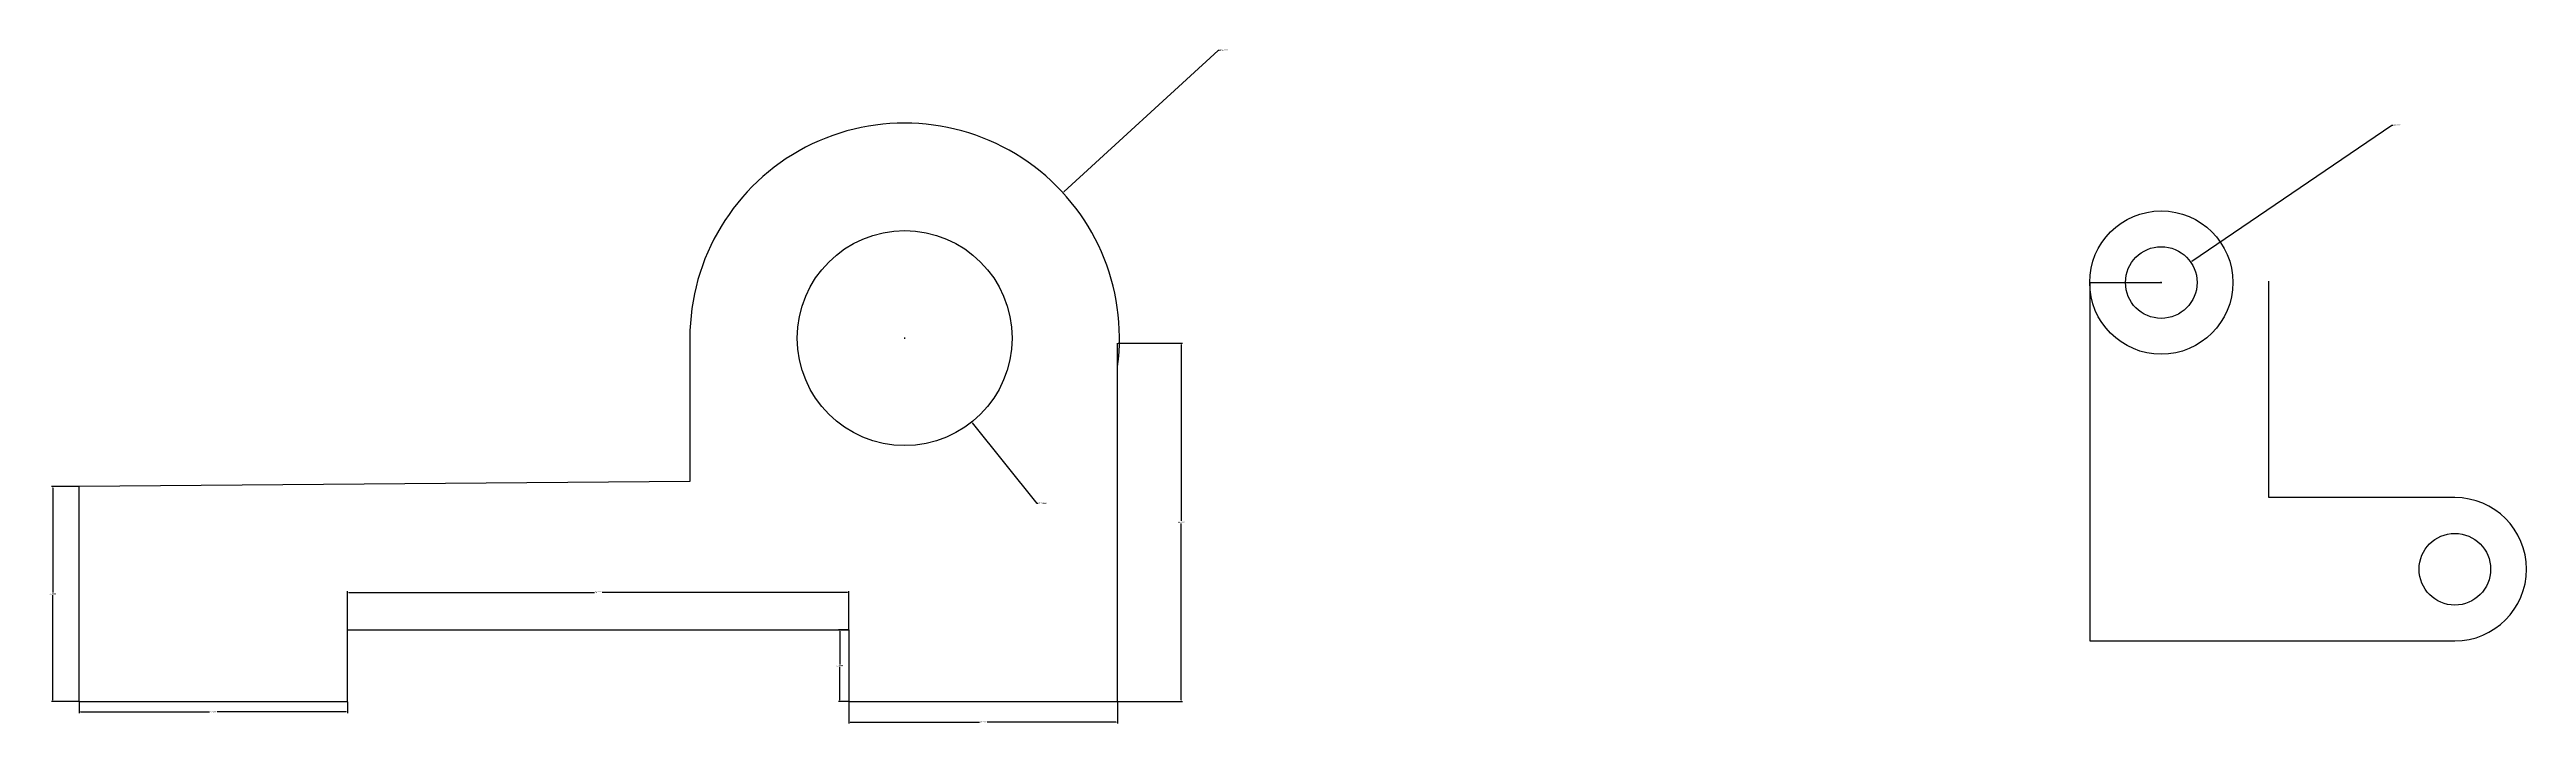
# Model space of a CAD drawing. Header units: inches. Extents: x 3 to 349, y 2 to 96.
import ezdxf

# ---------------------------------------------------------------- set-up
doc = ezdxf.new("R2010")
doc.units = ezdxf.units.IN
doc.header["$MEASUREMENT"] = 0
doc.styles.get("Standard").update_dxf_attribs({"font": 'arial.ttf'})
doc.dimstyles.get("Standard").update_dxf_attribs({"dimtxt": 0.18, "dimasz": 0.18, "dimexe": 0.18, "dimexo": 0.0625, "dimgap": 0.09, "dimtad": 0, "dimtih": 1, "dimtoh": 1, "dimdec": 4, "dimzin": 0, "dimdsep": 46, "dimtxsty": 'Standard', "dimcen": 0.09, "dimadec": 0, "dimazin": 0, "dimtfac": 1, "dimtdec": 4, "dimtofl": 0, "dimtmove": 0, "dimatfit": 3, "dimfxl": 1, "dimtolj": 1, "dimtzin": 0, "dimarcsym": 0})

# ---------------------------------------------------------------- blocks, each defined once
blk = doc.blocks.new('*D1')
at = {"color": 0, "lineweight": -2, "transparency": 16777216}
for p, q in [((7.16, 35.07), (3.36, 35.07)), ((3.54, 34.89), (3.54, 20.25)), ((3.54, 5.25), (3.54, 19.89)), ((7.16, 5.07), (3.36, 5.07))]:
    blk.add_line(p, q, dxfattribs=at)
at = {"color": 0, "transparency": 16777216}
for points in [[(3.51, 34.89), (3.57, 34.89), (3.54, 35.07)], [(3.51, 5.25), (3.57, 5.25), (3.54, 5.07)]]:
    blk.add_solid(points, dxfattribs=at)
at = {"layer": 'Defpoints', "color": 0, "transparency": 16777216}
for p in [(7.22, 35.07), (3.54, 5.07), (7.22, 5.07)]:
    blk.add_point(p, dxfattribs=at)
at = {"color": 0, "transparency": 16777216, "insert": (3.54, 20.07), "char_height": 0.18, "attachment_point": 5}
blk.add_mtext('\\A1;30.0000', dxfattribs=at)
blk = doc.blocks.new('*D3')
at = {"color": 0, "lineweight": -2, "transparency": 16777216}
for p, q in [((7.22, 5.01), (7.22, 3.44)), ((7.4, 3.62), (25.44, 3.62)), ((44.54, 3.62), (26.5, 3.62)), ((44.72, 5.01), (44.72, 3.44))]:
    blk.add_line(p, q, dxfattribs=at)
at = {"color": 0, "transparency": 16777216}
for points in [[(7.4, 3.65), (7.4, 3.59), (7.22, 3.62)], [(44.54, 3.65), (44.54, 3.59), (44.72, 3.62)]]:
    blk.add_solid(points, dxfattribs=at)
at = {"layer": 'Defpoints', "color": 0, "transparency": 16777216}
for p in [(7.22, 5.07), (44.72, 5.07), (44.72, 3.62)]:
    blk.add_point(p, dxfattribs=at)
at = {"color": 0, "transparency": 16777216, "insert": (25.97, 3.62), "char_height": 0.18, "attachment_point": 5}
blk.add_mtext('\\A1;37.5000', dxfattribs=at)
blk = doc.blocks.new('*D4')
at = {"color": 0, "lineweight": -2, "transparency": 16777216}
for p, q in [((44.72, 15.13), (44.72, 20.46)), ((44.9, 20.28), (79.19, 20.28)), ((114.54, 20.28), (80.25, 20.28)), ((114.72, 15.13), (114.72, 20.46))]:
    blk.add_line(p, q, dxfattribs=at)
at = {"color": 0, "transparency": 16777216}
for points in [[(44.9, 20.31), (44.9, 20.25), (44.72, 20.28)], [(114.54, 20.31), (114.54, 20.25), (114.72, 20.28)]]:
    blk.add_solid(points, dxfattribs=at)
at = {"layer": 'Defpoints', "color": 0, "transparency": 16777216}
for p in [(114.72, 20.28), (44.72, 15.07), (114.72, 15.07)]:
    blk.add_point(p, dxfattribs=at)
at = {"color": 0, "transparency": 16777216, "insert": (79.72, 20.28), "char_height": 0.18, "attachment_point": 5}
blk.add_mtext('\\A1;70.0000', dxfattribs=at)
blk = doc.blocks.new('*D6')
at = {"color": 0, "lineweight": -2, "transparency": 16777216}
for p, q in [((114.66, 15.07), (113.27, 15.07)), ((113.45, 14.89), (113.45, 10.25)), ((113.45, 5.25), (113.45, 9.89)), ((114.66, 5.07), (113.27, 5.07))]:
    blk.add_line(p, q, dxfattribs=at)
at = {"color": 0, "transparency": 16777216}
for points in [[(113.42, 14.89), (113.48, 14.89), (113.45, 15.07)], [(113.42, 5.25), (113.48, 5.25), (113.45, 5.07)]]:
    blk.add_solid(points, dxfattribs=at)
at = {"layer": 'Defpoints', "color": 0, "transparency": 16777216}
for p in [(114.72, 15.07), (113.45, 5.07), (114.72, 5.07)]:
    blk.add_point(p, dxfattribs=at)
at = {"color": 0, "transparency": 16777216, "insert": (113.45, 10.07), "char_height": 0.18, "attachment_point": 5}
blk.add_mtext('\\A1;10.0000', dxfattribs=at)
blk = doc.blocks.new('*D7')
at = {"color": 0, "lineweight": -2, "transparency": 16777216}
for p, q in [((114.72, 5.01), (114.72, 2.01)), ((152.25, 5.01), (152.25, 2.01)), ((114.9, 2.19), (132.95, 2.19)), ((152.07, 2.19), (134.02, 2.19))]:
    blk.add_line(p, q, dxfattribs=at)
at = {"color": 0, "transparency": 16777216}
for points in [[(114.9, 2.22), (114.9, 2.16), (114.72, 2.19)], [(152.07, 2.22), (152.07, 2.16), (152.25, 2.19)]]:
    blk.add_solid(points, dxfattribs=at)
at = {"layer": 'Defpoints', "color": 0, "transparency": 16777216}
for p in [(114.72, 5.07), (152.25, 5.07), (152.25, 2.19)]:
    blk.add_point(p, dxfattribs=at)
at = {"color": 0, "transparency": 16777216, "insert": (133.49, 2.19), "char_height": 0.18, "attachment_point": 5}
blk.add_mtext('\\A1;37.5330', dxfattribs=at)
blk = doc.blocks.new('*D8')
at = {"color": 0, "lineweight": -2, "transparency": 16777216}
for p, q in [((152.32, 55.07), (161.32, 55.07)), ((161.14, 54.89), (161.14, 30.25)), ((161.14, 5.25), (161.14, 29.89)), ((152.32, 5.07), (161.32, 5.07))]:
    blk.add_line(p, q, dxfattribs=at)
at = {"color": 0, "transparency": 16777216}
for points in [[(161.11, 54.89), (161.17, 54.89), (161.14, 55.07)], [(161.11, 5.25), (161.17, 5.25), (161.14, 5.07)]]:
    blk.add_solid(points, dxfattribs=at)
at = {"layer": 'Defpoints', "color": 0, "transparency": 16777216}
for p in [(152.25, 55.07), (152.25, 5.07), (161.14, 5.07)]:
    blk.add_point(p, dxfattribs=at)
at = {"color": 0, "transparency": 16777216, "insert": (161.14, 30.07), "char_height": 0.18, "attachment_point": 5}
blk.add_mtext('\\A1;50.0000', dxfattribs=at)
blk = doc.blocks.new('*D9')
at = {"color": 0, "lineweight": -2, "transparency": 16777216}
for p, q in [((122.43, 55.77), (122.61, 55.77)), ((122.52, 55.68), (122.52, 55.86)), ((141, 32.71), (132.01, 43.93)), ((141.18, 32.71), (141, 32.71))]:
    blk.add_line(p, q, dxfattribs=at)
at = {"color": 0, "transparency": 16777216}
blk.add_solid([(132.04, 43.94), (131.99, 43.91), (131.9, 44.07)], dxfattribs=at)
at = {"layer": 'Defpoints', "color": 0, "transparency": 16777216}
for p in [(122.52, 55.77), (131.9, 44.07)]:
    blk.add_point(p, dxfattribs=at)
at = {"color": 0, "transparency": 16777216, "insert": (141.8, 32.71), "char_height": 0.18, "attachment_point": 5}
blk.add_mtext('\\A1;R15.0000', dxfattribs=at)
blk = doc.blocks.new('*D10')
at = {"color": 0, "lineweight": -2, "transparency": 16777216}
for p, q in [((166.3, 95.91), (144.77, 76.16)), ((166.48, 95.91), (166.3, 95.91)), ((122.43, 55.77), (122.61, 55.77)), ((122.52, 55.68), (122.52, 55.86))]:
    blk.add_line(p, q, dxfattribs=at)
at = {"color": 0, "transparency": 16777216}
blk.add_solid([(144.75, 76.19), (144.79, 76.14), (144.63, 76.04)], dxfattribs=at)
at = {"layer": 'Defpoints', "color": 0, "transparency": 16777216}
for p in [(144.63, 76.04), (122.52, 55.77)]:
    blk.add_point(p, dxfattribs=at)
at = {"color": 0, "transparency": 16777216, "insert": (167.1, 95.91), "char_height": 0.18, "attachment_point": 5}
blk.add_mtext('\\A1;R30.0000', dxfattribs=at)
blk = doc.blocks.new('*D11')
at = {"color": 0, "lineweight": -2, "transparency": 16777216}
for p, q in [((330.23, 85.45), (302.3, 66.44)), ((330.41, 85.45), (330.23, 85.45)), ((297.93, 63.52), (298.11, 63.52)), ((298.02, 63.43), (298.02, 63.61))]:
    blk.add_line(p, q, dxfattribs=at)
at = {"color": 0, "transparency": 16777216}
blk.add_solid([(302.28, 66.46), (302.32, 66.41), (302.15, 66.33)], dxfattribs=at)
at = {"layer": 'Defpoints', "color": 0, "transparency": 16777216}
for p in [(302.15, 66.33), (298.02, 63.52)]:
    blk.add_point(p, dxfattribs=at)
at = {"color": 0, "transparency": 16777216, "insert": (330.96, 85.45), "char_height": 0.18, "attachment_point": 5}
blk.add_mtext('\\A1;R5.0000', dxfattribs=at)

msp = doc.modelspace()

# ---------------------------------------------------------------- linework, layer by layer
for p, q in [((288.01743, 63.51986), (288.01743, 13.51986)), ((288.01743, 63.51986), (298.01743, 63.51986)), ((313.01743, 33.51986), (313.01743, 63.69459)), ((92.51892, 55.77022), (92.51892, 35.77022)), ((152.25407, 5.06888), (152.25407, 55.06888)), ((92.51892, 35.77022), (7.22112, 35.06883)), ((7.22112, 5.06883), (7.22112, 35.06883)), ((339.01743, 33.51986), (313.01743, 33.51986)), ((44.72112, 5.06883), (44.72112, 15.06883)), ((44.72112, 15.06883), (114.72112, 15.06883)), ((114.72112, 15.06883), (114.72112, 5.06883)), ((288.01743, 13.51986), (339.01743, 13.51986)), ((7.22112, 5.06883), (44.72112, 5.06883)), ((114.75407, 5.06888), (152.25407, 5.06888))]:
    msp.add_line(p, q)
for centre, radius in [((298.01743, 63.51986), 10), ((122.51892, 55.77022), 15), ((298.01743, 63.51986), 5), ((339.01743, 23.51986), 5)]:
    msp.add_circle(centre, radius)
for centre, radius, start, end in [((122.51892, 55.77022), 30, 352.3811349, 180), ((339.01743, 23.51986), 10, 270, 90)]:
    msp.add_arc(centre, radius, start, end)

# ---------------------------------------------------------------- dimensions: what is measured, and where the dimension line sits
for center, mpoint, picture, middle in [((122.51892, 55.77022), (144.63278, 76.04279), '*D10', (167.10136, 95.90771)), ((298.01743, 63.51986), (302.15027, 66.33404), '*D11', (330.95781, 85.45332)), ((122.51892, 55.77022), (131.90015, 44.06585), '*D9', (141.80295, 32.70808))]:
    dim = msp.add_radius_dim(center=center, mpoint=mpoint, dimstyle='Standard')
    dim.commit()
    dim.dimension.update_dxf_attribs({"geometry": picture, "text_midpoint": middle, "dimtype": 164})
for base, p1, p2, picture, middle in [((161.14056, 5.06888), (152.25407, 55.06888), (152.25407, 5.06888), '*D8', (161.14056, 30.06888)), ((3.53578, 5.06883), (7.22112, 35.06883), (7.22112, 5.06883), '*D1', (3.53578, 20.06883)), ((113.45217, 5.06883), (114.72112, 15.06883), (114.72112, 5.06883), '*D6', (113.45217, 10.06883))]:
    dim = msp.add_linear_dim(base=base, p1=p1, p2=p2, angle=90, dimstyle='Standard')
    dim.commit()
    dim.dimension.update_dxf_attribs({"geometry": picture, "text_midpoint": middle})
for base, p1, p2, picture, middle in [((114.72112, 20.28481), (44.72112, 15.06883), (114.72112, 15.06883), '*D4', (79.72112, 20.28481)), ((44.72112, 3.62413), (7.22112, 5.06883), (44.72112, 5.06883), '*D3', (25.97112, 3.62413)), ((152.254074, 2.186605), (114.721118, 5.068828), (152.254074, 5.068828), '*D7', (133.487596, 2.186605))]:
    dim = msp.add_linear_dim(base=base, p1=p1, p2=p2, dimstyle='Standard')
    dim.commit()
    dim.dimension.update_dxf_attribs({"geometry": picture, "text_midpoint": middle})

doc.saveas('drawing.dxf')
